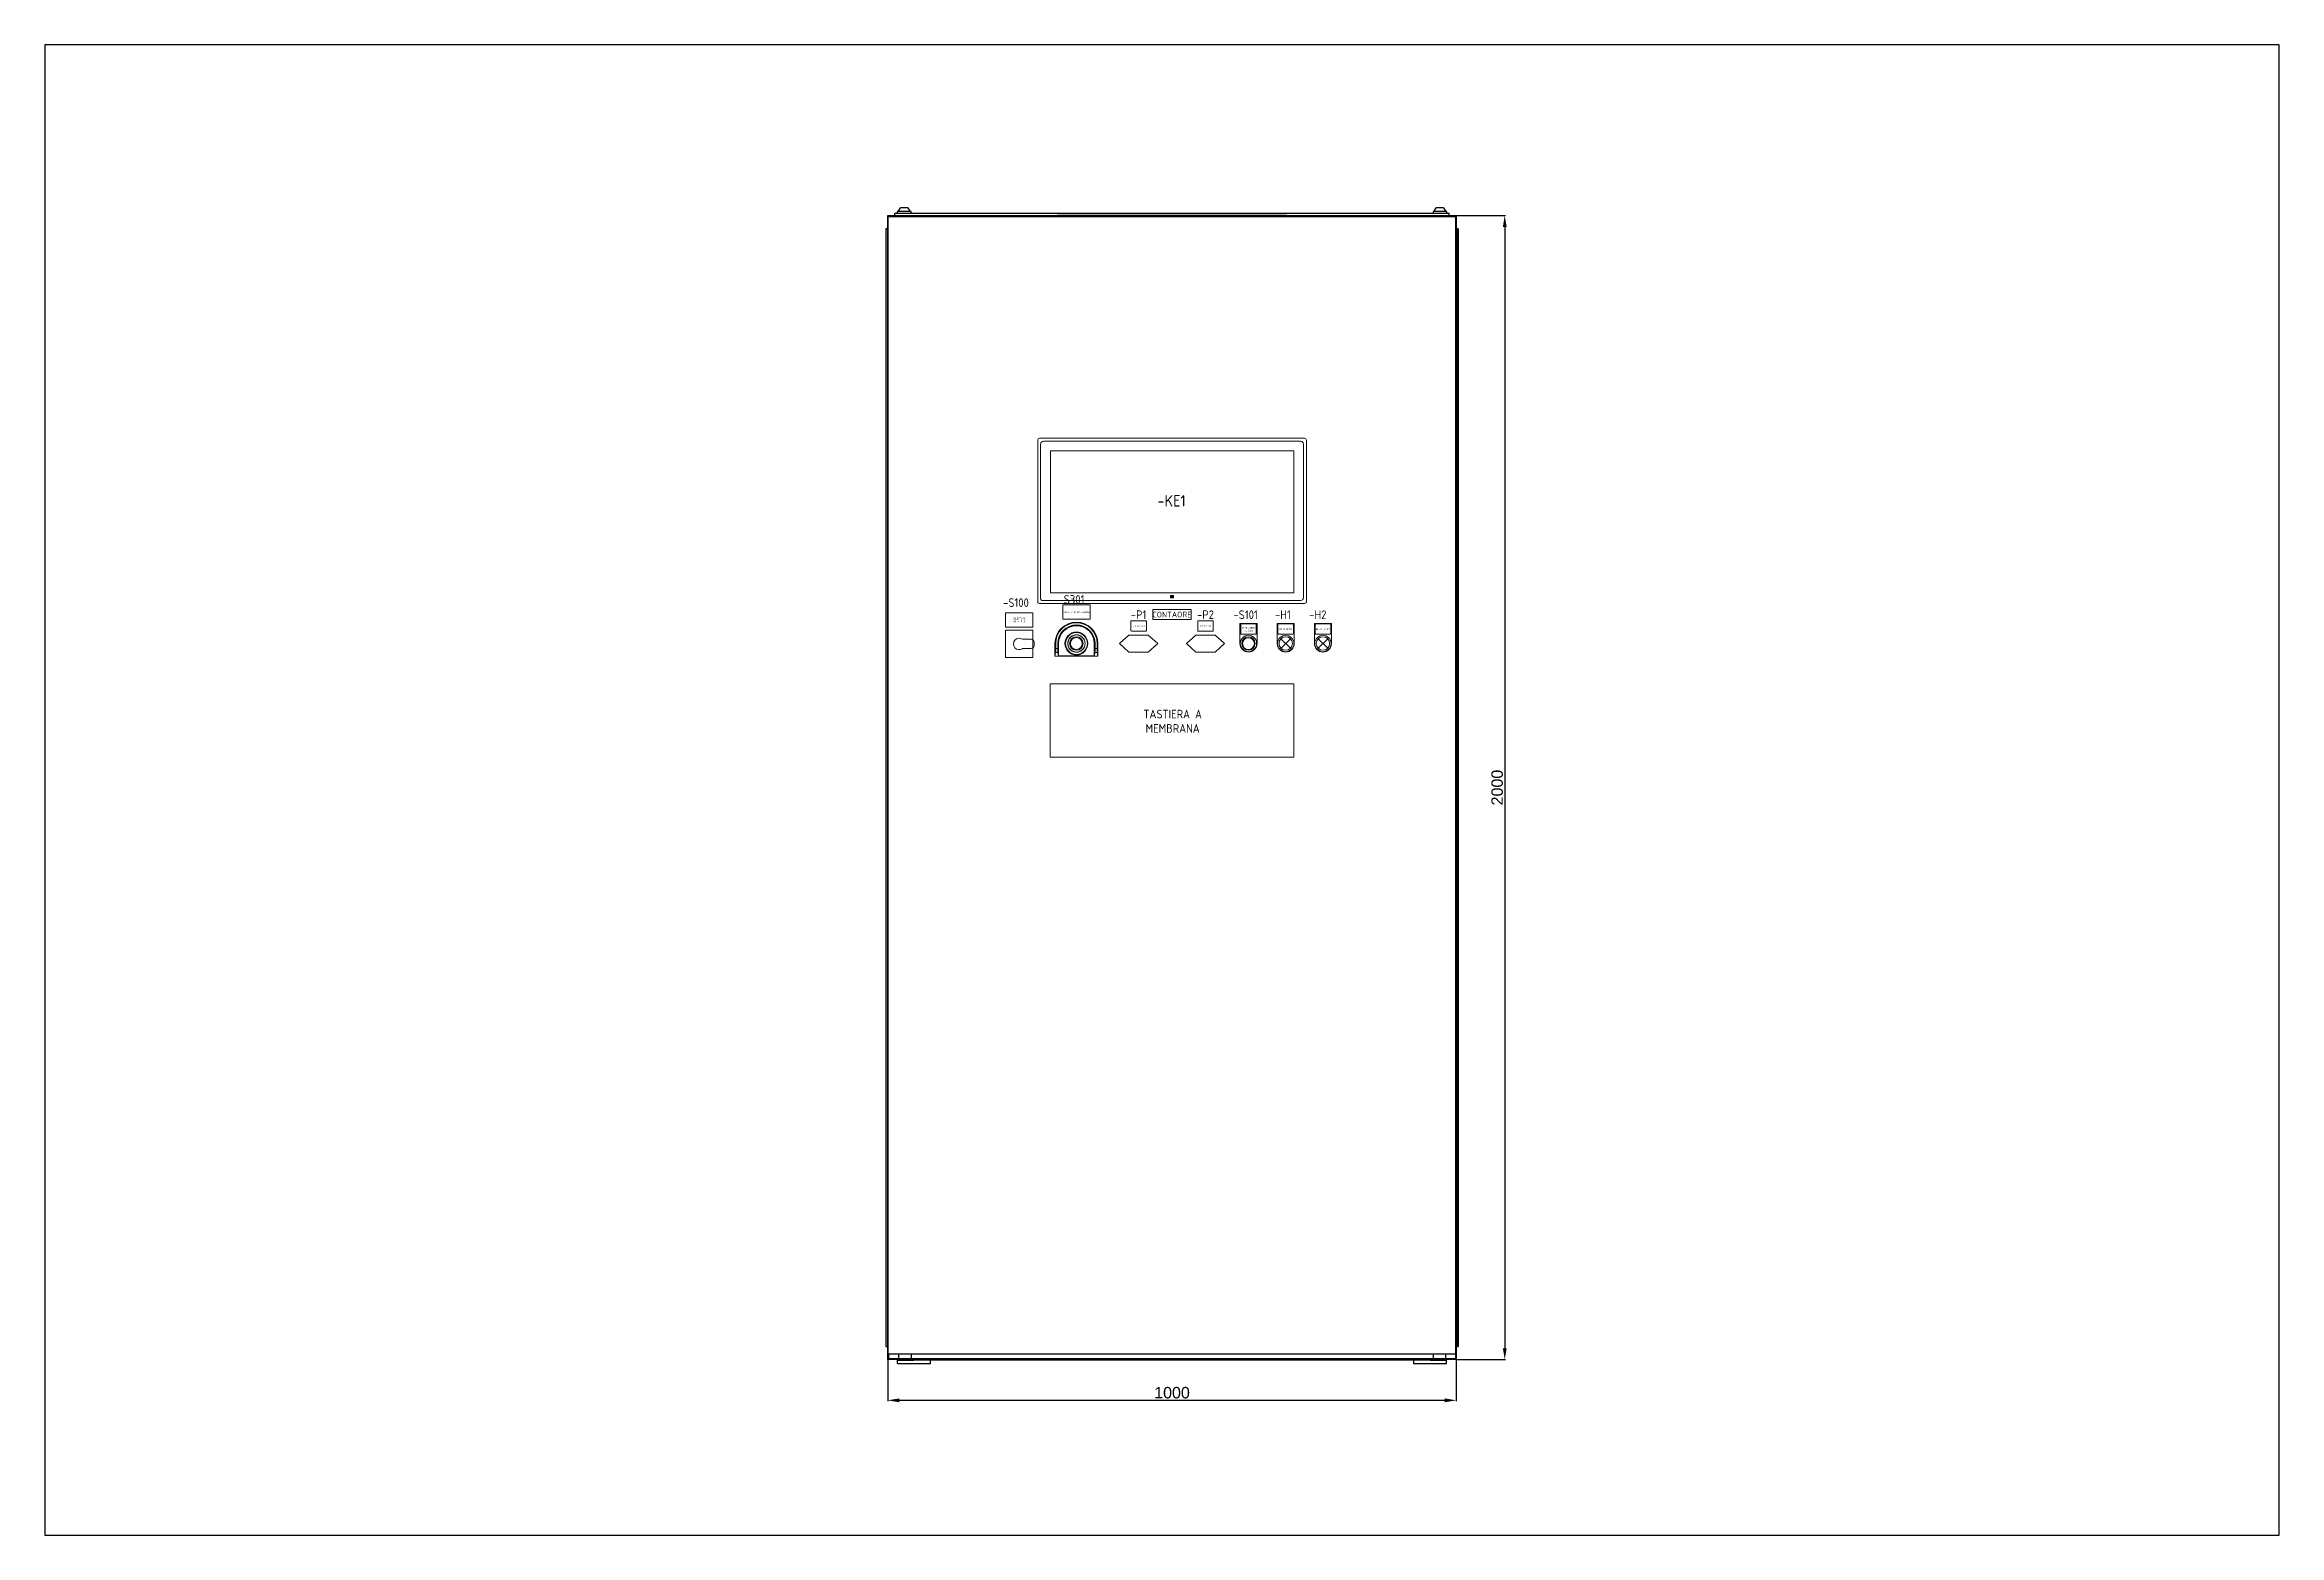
# Model space of a CAD drawing. Header units: millimetres. Extents: x 42222 to 59290, y 36233 to 38835.
# Drawn here: x 46611 to 50511, y 36233 to 38835 of the extents above; entities that cross this region are included whole.
import ezdxf
from ezdxf.enums import TextEntityAlignment as Align

# ---------------------------------------------------------------- set-up
doc = ezdxf.new("R2010")
doc.units = ezdxf.units.MM
doc.set_wipeout_variables(frame=1)
doc.layers.add('! NO PLOT !', color=7, linetype='Continuous', true_color=0xff75dd, plot=False)
doc.layers.add('000-PI-Oprema', color=30, linetype='Continuous', lineweight=5)
doc.layers.add('SI-ORMAR-Tekst', color=7, linetype='Continuous', lineweight=5)
doc.layers.add('000-PI-ORMAR', color=2, linetype='Continuous')
doc.layers.add('000-PI_TEXT', color=7, linetype='Continuous')
doc.styles.add('PI0', font='isocpeur.ttf', dxfattribs={"width": 0.9})
doc.styles.get("Standard").update_dxf_attribs({"font": 'arial.ttf'})
doc.dimstyles.new('ISO-25-lb', dxfattribs={"dimtxt": 8, "dimasz": 8, "dimexe": 1.25, "dimexo": 0.625, "dimtad": 1, "dimtxsty": 'Standard', "dimcen": 5, "dimadec": 0, "dimazin": 0, "dimtfac": 1, "dimtmove": 0, "dimatfit": 3, "dimfxl": 1, "dimarcsym": 0})

msp = doc.modelspace()

# ---------------------------------------------------------------- texts
at = {"layer": '000-PI_TEXT', "style": 'PI0', "width": 0.9}
for s, p in [('-S301', (48403.056, 37866.89)), ('-S100', (48306.121, 37861.317)), ('-P1', (48520.107, 37840.253)), ('-P2', (48636.933, 37840.353)), ('-S101', (48706.996, 37840.253)), ('-H1', (48771.996, 37840.253)), ('-H2', (48832.946, 37840.248))]:
    msp.add_text(s, height=15, dxfattribs=at).set_placement(p, align=Align.MIDDLE)
at = {"layer": '000-PI_TEXT', "linetype": 'Continuous', "char_height": 3, "width": 48, "attachment_point": 4, "style": 'PI0'}
for s, insert in [('\\pxqc;SELETTORE^JAE AI E M', (48287.694, 37830.799)), ('\\pxqc;ARRESTO DI EMERGENZA', (48387.694, 37844.824))]:
    msp.add_mtext(s, dxfattribs=dict(at, insert=insert))
at = {"layer": '000-PI_TEXT', "attachment_point": 5, "style": 'PI0'}
for s, insert, char_height, width in [('{\\fISOCPEUR|b0|i0|c238|p34;CONTAORE}', (48578.52, 37840.494), 10, 27.2), ('GENERAZIONE', (48520.107, 37820.494), 2.5, 27.2), ('POMPAGGIO', (48636.933, 37820.494), 2.5, 27.2), ('{\\fISOCPEUR|b0|i0|c238|p34;RIPRISTINO BLOCCO}', (48711.933, 37814.832), 3, 24.5), ('{\\fISOCPEUR|b0|i0|c238|p34;IN BLOCCO}', (48776.933, 37814.828), 3, 24.5), ('{\\fISOCPEUR|b0|i0|c238|p34;IN ALLARME}', (48841.933, 37814.832), 3, 24.5)]:
    msp.add_mtext(s, dxfattribs=dict(at, insert=insert, char_height=char_height, width=width))
at = {"layer": 'SI-ORMAR-Tekst', "style": 'PI0', "width": 0.9}
msp.add_text('-KE1', height=20, dxfattribs=at).set_placement((48577.815, 38039.028), align=Align.MIDDLE)

# ---------------------------------------------------------------- blocks, each defined once
blk = doc.blocks.new('*D128')
at = {"layer": '000-PI_TEXT', "color": 0, "linetype": 'Continuous', "lineweight": -2, "ltscale": 0.25, "transparency": 16777216}
for p, q in [((48082.5, 36539.4), (48082.5, 36467.7)), ((49074.5, 36539.4), (49074.5, 36467.7)), ((48102.5, 36469), (49054.5, 36469))]:
    blk.add_line(p, q, dxfattribs=at)
at = {"layer": '000-PI_TEXT', "color": 0, "ltscale": 0.25, "transparency": 16777216}
for points in [[(48102.5, 36472.3), (48102.5, 36465.6), (48082.5, 36469)], [(49054.5, 36472.3), (49054.5, 36465.6), (49074.5, 36469)]]:
    blk.add_solid(points, dxfattribs=at)
at = {"layer": 'Defpoints', "color": 0, "ltscale": 0.25, "transparency": 16777216}
for p in [(48082.5, 36540), (49074.5, 36540), (49074.5, 36469)]:
    blk.add_point(p, dxfattribs=at)
at = {"layer": '000-PI_TEXT', "color": 0, "ltscale": 0.25, "transparency": 16777216, "insert": (48578.5, 36482.2), "char_height": 20, "attachment_point": 5}
blk.add_mtext('1000', dxfattribs=at)
blk = doc.blocks.new('*D129')
at = {"layer": '000-PI_TEXT', "color": 0, "linetype": 'Continuous', "lineweight": -2, "ltscale": 0.25, "transparency": 16777216}
for p, q in [((49075.1, 38537), (49160.5, 38537)), ((49159.2, 38517), (49159.2, 36560)), ((49075.1, 36540), (49160.5, 36540))]:
    blk.add_line(p, q, dxfattribs=at)
at = {"layer": '000-PI_TEXT', "color": 0, "ltscale": 0.25, "transparency": 16777216}
for points in [[(49155.9, 38517), (49162.6, 38517), (49159.2, 38537)], [(49155.9, 36560), (49162.6, 36560), (49159.2, 36540)]]:
    blk.add_solid(points, dxfattribs=at)
at = {"layer": 'Defpoints', "color": 0, "ltscale": 0.25, "transparency": 16777216}
for p in [(49074.5, 38537), (49074.5, 36540), (49159.2, 36540)]:
    blk.add_point(p, dxfattribs=at)
at = {"layer": '000-PI_TEXT', "color": 0, "ltscale": 0.25, "transparency": 16777216, "insert": (49146, 37538.5), "char_height": 20, "attachment_point": 5, "rotation": 90}
blk.add_mtext('2000', dxfattribs=at)
blk = doc.blocks.new('podloska')
for p, q in [((43278.7, 39063.5), (43278.7, 39097.9)), ((43279.2, 39098.4), (43308, 39098.4)), ((43280, 39080.9), (43280, 39096.6)), ((43281, 39097.6), (43306.2, 39097.6)), ((43281, 39079.9), (43306.2, 39079.9)), ((43307.2, 39080.9), (43307.2, 39096.6)), ((43308.5, 39063.5), (43308.5, 39097.9))]:
    blk.add_line(p, q)
blk.add_circle((43293.6, 39063.5), 14.3)
at = {"ltscale": 0.25}
blk.add_circle((43293.6, 39063.5), 11.7, dxfattribs=at)
for centre, radius, start, end in [((43279.2, 39097.9), 0.5, 90, 179.9998), ((43281, 39096.6), 1, 90, 180.0001), ((43281, 39080.9), 1, 180, 270), ((43306.2, 39096.6), 1, 359.9999, 90), ((43306.2, 39080.9), 1, 270, 0), ((43308, 39097.9), 0.5, 0.0002, 90), ((43293.6, 39063.5), 14.9, 180, 0)]:
    blk.add_arc(centre, radius, start, end)
blk = doc.blocks.new('ESD - 3SU1051-1BA20-0AA0')
for p, q in [((43979.3, 39069.2), (43980.6, 39069.2)), ((43979.3, 39047.1), (43979.3, 39069.2)), ((43979.3, 39047.1), (43980.4, 39053.7)), ((43979.3, 39047.1), (43995.6, 39047.1)), ((43980.4, 39053.7), (43984.4, 39053.7)), ((43980.6, 39060.7), (43980.6, 39069.2)), ((43980.6, 39060.7), (43984.2, 39060.7)), ((43984.2, 39069.2), (43985.4, 39069.2)), ((43984.2, 39060.7), (43984.2, 39069.2)), ((43985.4, 39047.6), (43984.4, 39053.7)), ((43985.4, 39069.2), (43985.6, 39069.2)), ((43985.4, 39047.6), (43985.4, 39069.2)), ((43985.6, 39047.5), (43985.6, 39069.2)), ((43985.6, 39047.5), (44047.9, 39047.5)), ((43995.5, 39047.2), (44037.9, 39047.2)), ((44037.8, 39047.1), (44054.1, 39047.1)), ((44047.9, 39069.2), (44048.1, 39069.2)), ((44047.9, 39047.5), (44047.9, 39069.2)), ((44048.1, 39069.2), (44049.2, 39069.2)), ((44048.1, 39047.6), (44048.1, 39069.2)), ((44048.1, 39047.6), (44049.1, 39053.7)), ((44049.1, 39053.7), (44053, 39053.7)), ((44049.2, 39060.7), (44049.2, 39069.2)), ((44049.2, 39060.7), (44052.9, 39060.7)), ((44052.9, 39069.2), (44054.1, 39069.2)), ((44052.9, 39060.7), (44052.9, 39069.2)), ((44054.1, 39047.1), (44053, 39053.7)), ((44054.1, 39047.1), (44054.1, 39069.2))]:
    blk.add_line(p, q)
for points in [[(43980.4, 39053.7), (43980.5, 39054.1), (43980.5, 39054.7), (43980.5, 39055.6), (43980.5, 39056.7), (43980.6, 39057.9), (43980.6, 39059.2), (43980.6, 39060.7)], [(43984.2, 39060.7), (43984.2, 39059.2), (43984.2, 39057.9), (43984.3, 39056.7), (43984.3, 39055.6), (43984.3, 39054.7), (43984.3, 39054.1), (43984.4, 39053.7)], [(43985.4, 39047.6), (43985.4, 39047.6), (43985.4, 39047.6), (43985.4, 39047.6), (43985.5, 39047.6), (43985.5, 39047.6), (43985.5, 39047.5), (43985.6, 39047.5), (43985.6, 39047.5)], [(44047.9, 39047.5), (44047.9, 39047.5), (44047.9, 39047.5), (44048, 39047.6), (44048, 39047.6), (44048, 39047.6), (44048, 39047.6), (44048, 39047.6), (44048.1, 39047.6)], [(44049.1, 39053.7), (44049.1, 39054.1), (44049.1, 39054.7), (44049.2, 39055.6), (44049.2, 39056.7), (44049.2, 39057.9), (44049.2, 39059.2), (44049.2, 39060.7)], [(44052.9, 39060.7), (44052.9, 39059.2), (44052.9, 39057.9), (44052.9, 39056.7), (44052.9, 39055.6), (44053, 39054.7), (44053, 39054.1), (44053, 39053.7)]]:
    blk.add_lwpolyline(points)
for radius in [20, 19.1, 15.2, 15, 11.8, 11.7, 10.3]:
    blk.add_circle((44016.7, 39069.2), radius)
for radius, start, end in [(37.4, 0, 180), (36.2, 0, 180), (32.5, 0, 180), (31.3, 0, 180), (31.1, 0, 180), (30.5, 225.9962, 226.1678), (30.5, 313.8322, 314.0038)]:
    blk.add_arc((44016.7, 39069.2), radius, start, end)
blk = doc.blocks.new('PPC2-CW19-ADL')
at = {"ltscale": 0.25}
for p, q in [((77884, 28963.9), (77884, 28964.6)), ((77884, 28964.6), (77884.7, 28964.6)), ((77884.7, 28963.9), (77884, 28963.9)), ((77884.7, 28963.5), (77884, 28963.5)), ((77884, 28963.5), (77884, 28960.4)), ((77884, 28960.4), (77884.7, 28960.4)), ((77884.7, 28964.6), (77884.7, 28963.9)), ((77884.7, 28960.4), (77884.7, 28963.5)), ((77886.8, 28964.6), (77885.3, 28964.6)), ((77885.3, 28964.6), (77885.3, 28960.4)), ((77885.3, 28960.4), (77888.3, 28960.4)), ((77886, 28962.9), (77886, 28963.9)), ((77886, 28963.9), (77888.3, 28963.9)), ((77888.3, 28962.9), (77886, 28962.9)), ((77886, 28960.9), (77886, 28962.4)), ((77886, 28962.4), (77888.3, 28962.4)), ((77888.3, 28960.9), (77886, 28960.9)), ((77886.8, 28964.6), (77888.3, 28964.6)), ((77888.3, 28963.9), (77888.3, 28964.6)), ((77888.3, 28962.4), (77888.3, 28962.9)), ((77888.3, 28960.4), (77888.3, 28960.9)), ((77889.6, 28964.6), (77888.9, 28964.6)), ((77888.9, 28964.6), (77888.9, 28963.9)), ((77888.9, 28963.9), (77889.6, 28963.9)), ((77888.9, 28960.4), (77888.9, 28963.5)), ((77888.9, 28963.5), (77889.6, 28963.5)), ((77889.6, 28960.4), (77888.9, 28960.4)), ((77889.6, 28963.9), (77889.6, 28964.6)), ((77889.6, 28963.5), (77889.6, 28960.4))]:
    blk.add_line(p, q, dxfattribs=at)
blk.add_lwpolyline([(77655.4, 29239.1), (78118.2, 29239.1, -0.414214), (78121.2, 29236.1), (78121.2, 28953.9, -0.414214), (78118.2, 28950.9), (77655.4, 28950.9, -0.414214), (77652.4, 28953.9), (77652.4, 29236.1, -0.414214)], format="xyb", close=True, dxfattribs=at)
for points in [[(77657.4, 28959.4), (77657.4, 29229.1)], [(77662.4, 29234.1), (78111.2, 29234.1)], [(78116.2, 29229.1), (78116.2, 28960.9)], [(78111.2, 28955.9), (77660.9, 28955.9)]]:
    blk.add_lwpolyline(points, dxfattribs=at)
blk.add_lwpolyline([(77674.4, 29217.1), (78099.2, 29217.1), (78099.2, 28969.4), (77674.4, 28969.4)], close=True, dxfattribs=at)
for centre, radius, start, end in [((77662.4, 29229.1), 5, 90, 180), ((78111.2, 29229.1), 5, 0, 90), ((77660.9, 28959.4), 3.54, 180, 270), ((78111.2, 28960.9), 5, 270, 0)]:
    blk.add_arc(centre, radius, start, end, dxfattribs=at)

# ---------------------------------------------------------------- dimensions: what is measured, and where the dimension line sits
at = {"layer": '000-PI_TEXT', "ltscale": 0.25}
dim = msp.add_linear_dim(base=(49159.219, 36540.028), p1=(49074.52, 38537.028), p2=(49074.52, 36540.028), angle=90, text='2000', dimstyle='ISO-25-lb', override={"dimtxt": 20, "dimasz": 20, "dimgap": 3}, dxfattribs=at)
dim.commit()
dim.dimension.update_dxf_attribs({"geometry": '*D129', "text_midpoint": (49146.008, 37538.528)})
dim = msp.add_linear_dim(base=(49074.52, 36468.979), p1=(48082.52, 36540.028), p2=(49074.52, 36540.028), text='1000', dimstyle='ISO-25-lb', override={"dimtxt": 20, "dimasz": 20, "dimgap": 3}, dxfattribs=at)
dim.commit()
dim.dimension.update_dxf_attribs({"geometry": '*D128', "text_midpoint": (48578.52, 36482.191)})

# ---------------------------------------------------------------- linework, layer by layer
at = {"layer": '! NO PLOT !', "ltscale": 0.25}
msp.add_lwpolyline([(46611.02, 38835.162), (46611.02, 36233.383), (50511.02, 36233.383), (50511.02, 36233.383), (50511.02, 36233.383), (50511.02, 38835.162), (46611.02, 38835.162)], dxfattribs=at)
at = {"layer": '000-PI-Oprema'}
for p, q in [((48544.92, 37832.644), (48544.92, 37848.344)), ((48545.925, 37849.344), (48611.115, 37849.344)), ((48545.925, 37831.644), (48611.115, 37831.644)), ((48612.12, 37832.644), (48612.12, 37848.344)), ((48506.507, 37812.644), (48506.507, 37828.344)), ((48507.507, 37829.344), (48532.707, 37829.344)), ((48507.507, 37811.644), (48532.707, 37811.644)), ((48533.707, 37812.644), (48533.707, 37828.344)), ((48623.333, 37812.644), (48623.333, 37828.344)), ((48624.333, 37829.344), (48649.533, 37829.344)), ((48624.333, 37811.644), (48649.533, 37811.644)), ((48650.533, 37812.644), (48650.533, 37828.344)), ((48768.61, 37798.151), (48785.172, 37781.62)), ((48785.263, 37798.143), (48768.711, 37781.604)), ((48833.61, 37798.155), (48850.172, 37781.625)), ((48850.263, 37798.148), (48833.711, 37781.609))]:
    msp.add_line(p, q, dxfattribs=at)
at = {"layer": '000-PI-Oprema', "ltscale": 0.25}
for p, q in [((48317.694, 37797.299), (48332.694, 37797.299)), ((48337.694, 37792.299), (48337.694, 37786.299)), ((48486.694, 37789.832), (48503.4, 37804.732)), ((48553.52, 37789.832), (48536.813, 37804.732)), ((48603.52, 37789.832), (48620.227, 37804.732)), ((48670.346, 37789.832), (48653.64, 37804.732)), ((48332.694, 37781.299), (48317.694, 37781.299)), ((48486.694, 37789.832), (48503.4, 37774.932)), ((48553.52, 37789.832), (48536.813, 37774.932)), ((48603.52, 37789.832), (48620.227, 37774.932)), ((48670.346, 37789.832), (48653.64, 37774.932))]:
    msp.add_line(p, q, dxfattribs=at)
at = {"layer": '000-PI-Oprema', "elevation": 0}
for points in [[(48287.694, 37843.299), (48335.694, 37843.299), (48335.694, 37818.299), (48287.694, 37818.299)], [(48387.694, 37857.324), (48435.694, 37857.324), (48435.694, 37832.324), (48387.694, 37832.324)]]:
    msp.add_lwpolyline(points, close=True, dxfattribs=at)
at = {"layer": '000-PI-Oprema', "ltscale": 0.25, "elevation": 0}
msp.add_lwpolyline([(48287.694, 37813.299), (48335.694, 37813.299), (48335.694, 37765.299), (48287.694, 37765.299)], close=True, dxfattribs=at)
for points in [[(48503.4, 37804.732), (48536.813, 37804.732)], [(48620.227, 37804.732), (48653.64, 37804.732)], [(48536.813, 37774.932), (48503.4, 37774.932)], [(48653.64, 37774.932), (48620.227, 37774.932)]]:
    msp.add_lwpolyline(points, dxfattribs=at)
at = {"layer": '000-PI-Oprema'}
msp.add_circle((48711.933, 37789.832), 10.3, dxfattribs=at)
for centre, radius, start, end in [((48545.92, 37848.344), 1, 89.953218, 180.000087), ((48545.92, 37832.644), 1, 180, 269.999978), ((48598.64, 37854.344), 5, 270, 270.046782), ((48611.12, 37848.344), 1, 359.999913, 90.046782), ((48611.12, 37832.644), 1, 270.000022, 0), ((48507.507, 37828.344), 1, 90.000022, 180.000087), ((48507.507, 37812.644), 1, 180, 269.999978), ((48532.707, 37828.344), 1, 359.999913, 89.999978), ((48532.707, 37812.644), 1, 270.000022, 0), ((48624.333, 37828.344), 1, 90.000022, 180.000087), ((48624.333, 37812.644), 1, 180, 269.999978), ((48649.533, 37828.344), 1, 359.999913, 89.999978), ((48649.533, 37812.644), 1, 270.000022, 0)]:
    msp.add_arc(centre, radius, start, end, dxfattribs=at)
at = {"layer": '000-PI-Oprema', "ltscale": 0.25}
for centre, radius, start, end in [((48311.694, 37789.299), 10, 53.130102, 306.869898), ((48332.694, 37792.299), 5, 0, 90), ((48332.694, 37786.299), 5, 270, 0)]:
    msp.add_arc(centre, radius, start, end, dxfattribs=at)
at = {"layer": '000-PI-ORMAR'}
for p, q in [((48082.52, 38537.028), (48094.77, 38537.028)), ((48082.52, 38513.89), (48082.52, 38537.028)), ((48082.532, 38534.528), (48082.532, 36550.028)), ((48378.52, 38534.528), (48082.532, 38534.528)), ((48084.02, 38534.528), (48084.02, 38535.528)), ((48084.02, 38535.528), (48094.77, 38535.528)), ((48094.77, 38534.528), (48094.77, 38541.028)), ((48094.77, 38541.028), (48378.52, 38541.028)), ((48094.77, 38537.028), (48378.52, 38537.028)), ((48094.77, 38535.528), (48378.52, 38535.528)), ((48123.02, 38543.928), (48099.02, 38543.928)), ((48099.02, 38543.928), (48099.02, 38541.028)), ((48117.02, 38550.528), (48105.02, 38550.528)), ((48123.02, 38541.028), (48123.02, 38543.928)), ((48778.52, 38541.028), (49062.27, 38541.028)), ((48778.52, 38537.028), (49062.27, 38537.028)), ((48778.52, 38535.528), (49062.27, 38535.528)), ((49074.532, 38534.528), (48778.52, 38534.528)), ((49058.02, 38543.928), (49034.02, 38543.928)), ((49034.02, 38543.928), (49034.02, 38541.028)), ((49052.02, 38550.528), (49040.02, 38550.528)), ((49058.02, 38541.028), (49058.02, 38543.928)), ((49062.27, 38534.528), (49062.27, 38541.028)), ((49062.27, 38537.028), (49074.52, 38537.028)), ((49062.27, 38535.528), (49073.02, 38535.528)), ((49073.02, 38535.528), (49073.02, 38534.528)), ((49073.02, 38534.528), (49073.02, 36550.028)), ((49074.52, 38537.028), (49074.52, 38534.528)), ((49074.52, 38534.528), (49074.52, 36550.028)), ((49074.532, 36550.028), (49074.532, 38534.528)), ((48079.02, 38514.028), (48079.02, 36563.028)), ((48081.739, 38514.028), (48079.02, 38514.028)), ((48082.532, 38513.888), (48081.739, 38514.028)), ((48081.739, 38514.028), (48081.739, 36563.028)), ((49075.301, 38514.028), (49074.532, 38513.892)), ((49078.02, 38514.028), (49075.301, 38514.028)), ((49075.301, 38514.028), (49075.301, 36563.028)), ((49078.02, 38514.028), (49078.02, 36563.028)), ((48079.02, 36563.028), (48082.532, 36563.028)), ((48082.52, 36540.028), (48082.52, 36563.028)), ((48082.532, 36550.028), (48378.52, 36550.028)), ((48084.02, 36541.528), (48084.02, 36550.028)), ((48101.02, 36550.028), (48101.02, 36539.028)), ((48123.02, 36550.028), (48123.02, 36539.028)), ((48778.52, 36550.028), (49074.532, 36550.028)), ((49034.02, 36550.028), (49034.02, 36539.028)), ((49056.02, 36550.028), (49056.02, 36539.028)), ((49073.02, 36550.028), (49073.02, 36541.528)), ((49074.52, 36550.028), (49074.52, 36540.028)), ((49074.532, 36563.028), (49078.02, 36563.028)), ((48101.02, 36540.028), (48082.52, 36540.028)), ((48101.02, 36541.528), (48084.02, 36541.528)), ((48099.558, 36539.028), (48101.02, 36539.028)), ((48099.558, 36533.028), (48099.558, 36539.028)), ((48099.558, 36533.028), (48157.21, 36533.028)), ((48378.52, 36541.528), (48101.02, 36541.528)), ((48378.52, 36540.028), (48101.02, 36540.028)), ((48101.02, 36539.028), (48105.278, 36539.028)), ((48105.278, 36539.028), (48127.389, 36539.028)), ((48378.52, 36539.028), (48127.389, 36539.028)), ((48157.21, 36533.028), (48157.21, 36539.028)), ((49056.02, 36541.528), (48778.52, 36541.528)), ((49056.02, 36540.028), (48778.52, 36540.028)), ((49029.651, 36539.028), (48778.52, 36539.028)), ((48999.83, 36539.028), (48999.83, 36533.028)), ((48999.83, 36533.028), (49057.481, 36533.028)), ((49029.651, 36539.028), (49051.762, 36539.028)), ((49051.762, 36539.028), (49056.02, 36539.028)), ((49073.02, 36541.528), (49056.02, 36541.528)), ((49074.52, 36540.028), (49056.02, 36540.028)), ((49056.02, 36539.028), (49057.481, 36539.028)), ((49057.481, 36533.028), (49057.481, 36539.028))]:
    msp.add_line(p, q, dxfattribs=at)
at = {"layer": '000-PI-ORMAR', "ltscale": 0.25}
for p, q in [((48378.52, 38541.028), (48778.52, 38541.028)), ((48778.52, 38537.028), (48378.52, 38537.028)), ((48378.52, 38535.528), (48778.52, 38535.528)), ((48778.52, 38534.528), (48378.52, 38534.528)), ((48378.52, 36550.028), (48778.52, 36550.028)), ((48778.52, 36541.528), (48378.52, 36541.528)), ((48378.52, 36540.028), (48778.52, 36540.028)), ((48778.52, 36539.028), (48378.52, 36539.028))]:
    msp.add_line(p, q, dxfattribs=at)
at = {"layer": '000-PI-ORMAR'}
for centre, start, end in [((48111.415, 38541.333), 124.82083, 166.605416), ((48110.625, 38541.333), 13.394584, 55.17917), ((49046.415, 38541.333), 124.82083, 166.605416), ((49045.625, 38541.333), 13.394584, 55.17917)]:
    msp.add_arc(centre, 11.2, start, end, dxfattribs=at)

# ---------------------------------------------------------------- block references
at = {"layer": '000-PI-Oprema'}
for name, p in [('PPC2-CW19-ADL', (-29308.254, 8909.034)), ('podloska', (5418.337, -1273.518)), ('podloska', (5483.337, -1273.518)), ('podloska', (5548.337, -1273.518))]:
    msp.add_blockref(name, p, dxfattribs=at)
at = {"layer": '000-PI-Oprema', "ltscale": 0.25}
msp.add_blockref('ESD - 3SU1051-1BA20-0AA0', (4394.968, -1279.228), dxfattribs=at)

msp.set_redraw_order([(e.dxf.handle, doc.entitydb.next_handle()) for e in msp.query("TEXT MTEXT ATTDEF DIMENSION ARC_DIMENSION")])  # texts and dimensions are drawn at this point

# ---------------------------------------------------------------- next in the draw order: wipeouts: each hides what was drawn before it
msp.add_wipeout([(48365.82, 37719.836), (48791.22, 37719.836), (48791.22, 37591.436), (48365.82, 37591.432)]).dxf.layer = '000-PI-Oprema'

# ---------------------------------------------------------------- next in the draw order: linework, layer by layer
at = {"layer": '000-PI-Oprema', "ltscale": 0.25}
msp.add_lwpolyline([(48365.82, 37719.836), (48791.22, 37719.836), (48791.22, 37591.436), (48365.82, 37591.436)], close=True, dxfattribs=at)

# ---------------------------------------------------------------- next in the draw order: texts
at = {"layer": '000-PI_TEXT', "insert": (48579.61, 37654.272), "char_height": 15, "width": 177.97513, "attachment_point": 5, "style": 'PI0'}
msp.add_mtext('TASTIERA A MEMBRANA', dxfattribs=at)

doc.saveas('drawing.dxf')
